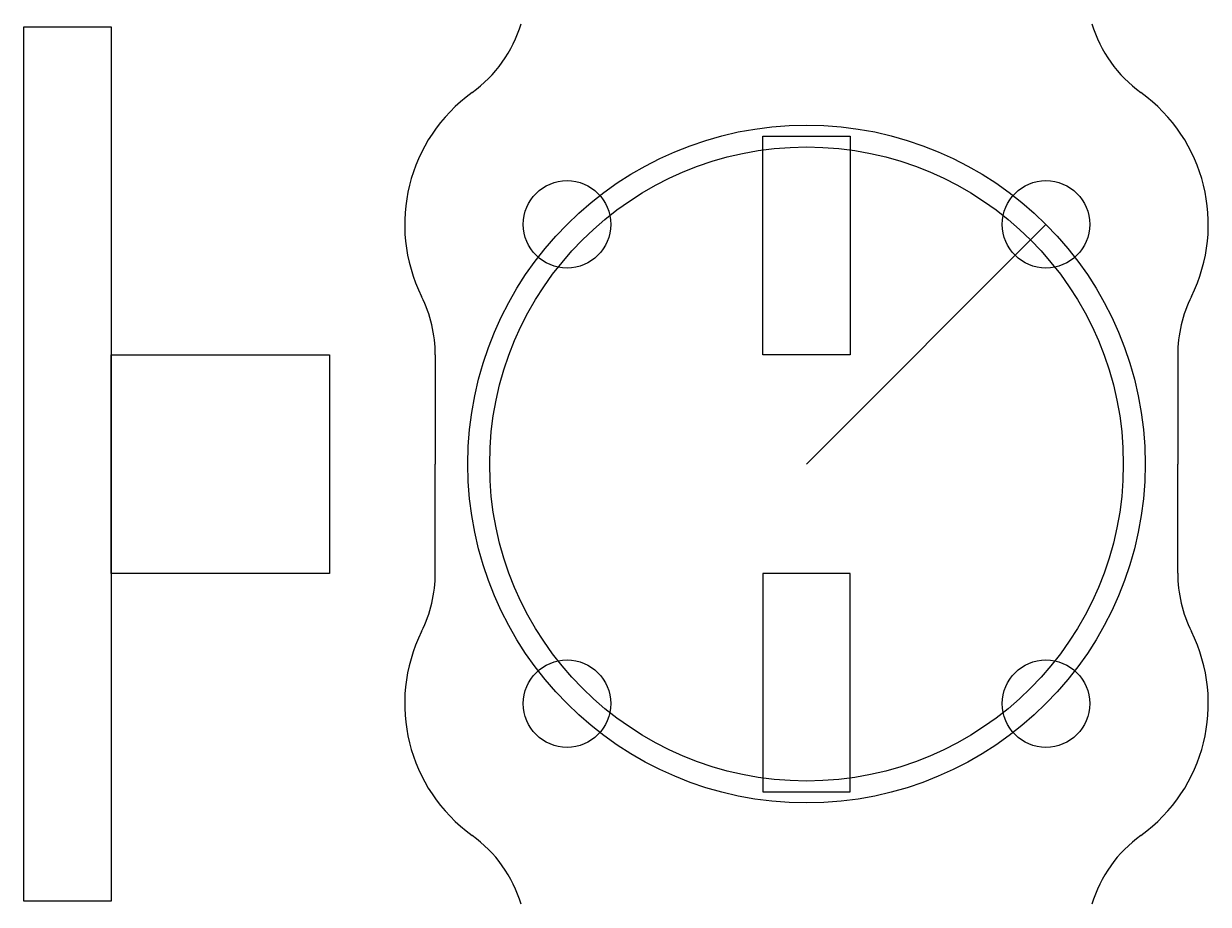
# Model space of a CAD drawing. Header units: millimetres. Extents: x 38 to 1497, y 98 to 936.
# Drawn here: x 224.87 to 251.98, y 223.64 to 243.78 of the extents above; entities that cross this region are included whole.
import ezdxf

# ---------------------------------------------------------------- set-up
doc = ezdxf.new("R2010")
doc.units = ezdxf.units.MM
doc.layers.add('base_line', color=7, linetype='Continuous')
doc.layers.add('DIM', color=251, linetype='Continuous')

msp = doc.modelspace()

# ---------------------------------------------------------------- linework, layer by layer
at = {"layer": 'base_line'}
for p, q in [((234.287, 236.209), (234.287, 233.711)), ((251.278, 236.209), (251.278, 233.711)), ((234.287, 231.214), (234.287, 233.711)), ((251.278, 231.214), (251.278, 233.711))]:
    msp.add_line(p, q, dxfattribs=at)
for points in [[(224.869, 243.711), (226.869, 243.711), (226.869, 223.711), (224.869, 223.711)], [(241.782, 241.211), (243.782, 241.211), (243.782, 236.211), (241.782, 236.211)], [(226.869, 236.211), (231.869, 236.211), (231.869, 231.211), (226.869, 231.211)], [(241.782, 226.211), (243.782, 226.211), (243.782, 231.211), (241.782, 231.211)]]:
    msp.add_lwpolyline(points, close=True, dxfattribs=at)
for centre in [(237.302, 239.192), (248.262, 239.192), (237.302, 228.231), (248.262, 228.231)]:
    msp.add_circle(centre, 1, dxfattribs=at)
for centre, radius, start, end in [((233.377, 244.639), 3, 305.7729, 343.3549), ((252.187, 244.639), 3, 196.6451, 234.2271), ((237.302, 239.192), 3.714, 125.7729, 206.3759), ((248.262, 239.192), 3.714, 333.6241, 54.2271), ((231.287, 236.209), 3, 0, 26.3759), ((254.278, 236.209), 3, 153.6241, 180), ((231.287, 231.214), 3, 333.6241, 0), ((254.278, 231.214), 3, 180, 206.3759), ((237.302, 228.231), 3.714, 153.6241, 234.2271), ((248.262, 228.231), 3.714, 305.7729, 26.3759), ((233.377, 222.784), 3, 16.6451, 54.2271), ((252.187, 222.784), 3, 125.7729, 163.3549)]:
    msp.add_arc(centre, radius, start, end, dxfattribs=at)
at = {"layer": 'DIM'}
msp.add_line((242.782, 233.711), (248.262, 239.192), dxfattribs=at)
for radius in [7.75, 7.25]:
    msp.add_circle((242.782, 233.711), radius, dxfattribs=at)

doc.saveas('drawing.dxf')
